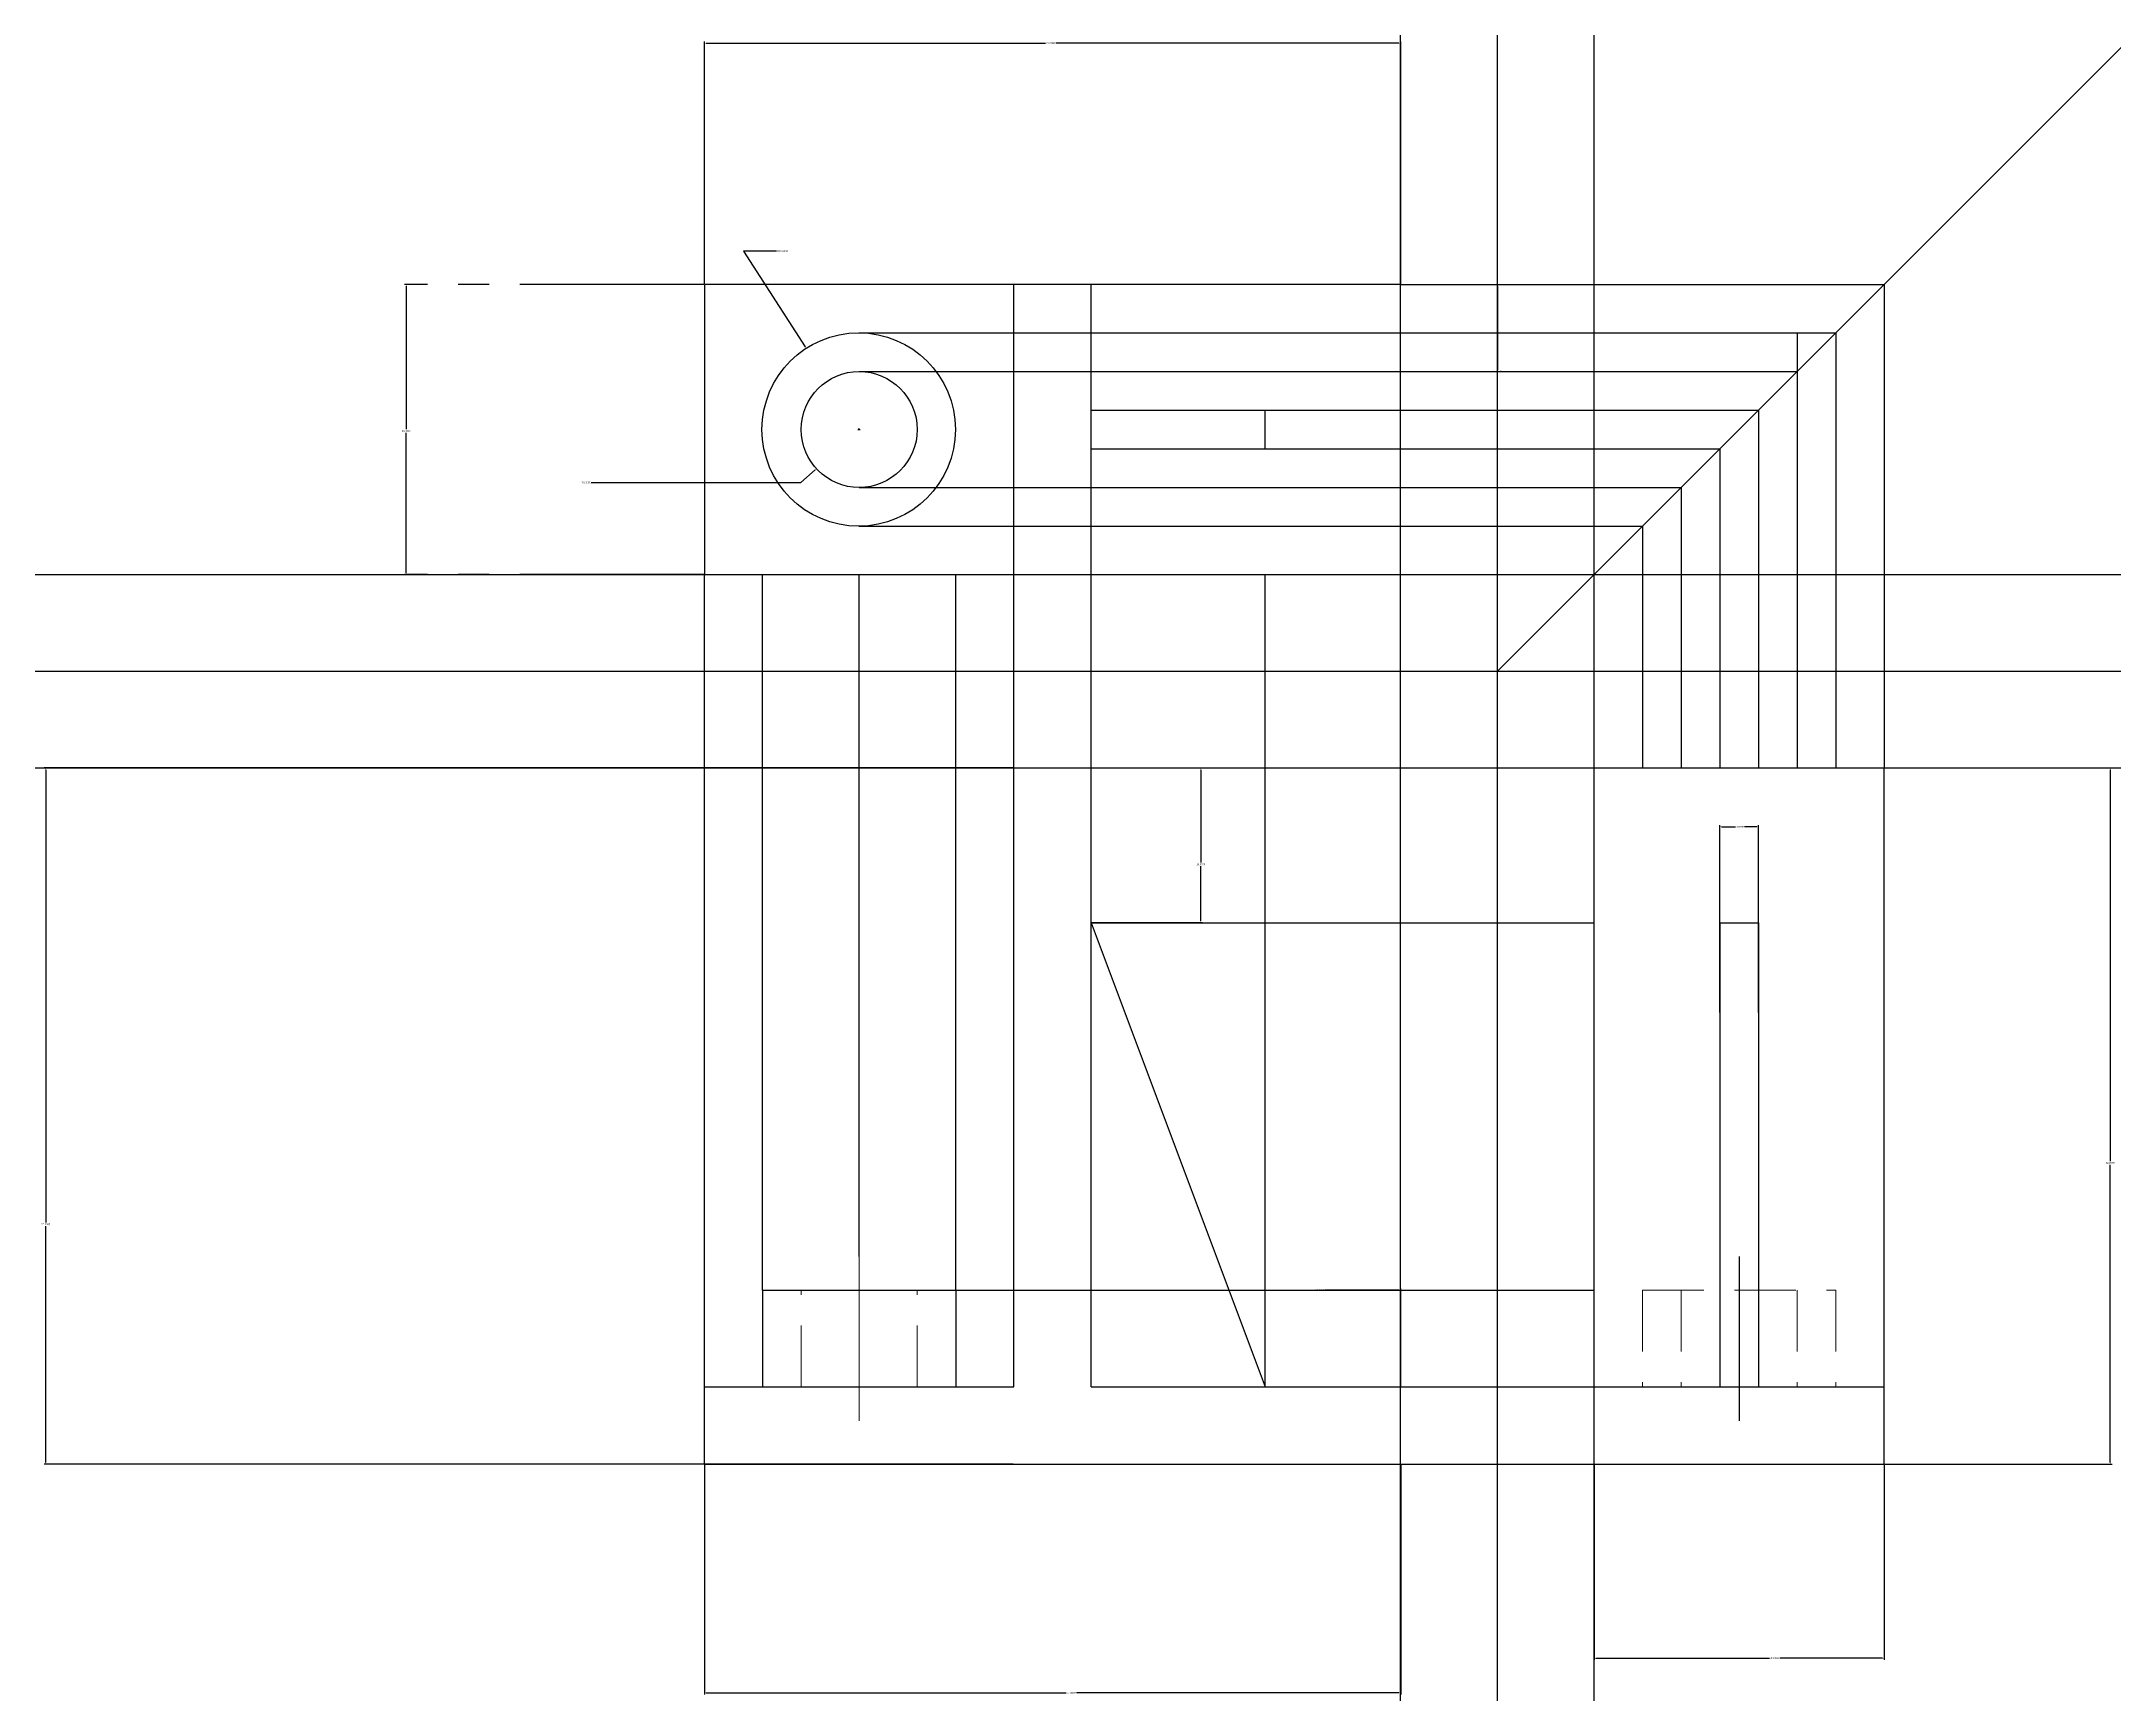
# Model space of a CAD drawing. Header units: millimetres. Extents: x 1469 to 7799, y 1414 to 1806.
# Drawn here: x 2611.6 to 2826, y 1504.2 to 1675.2 of the extents above; entities that cross this region are included whole.
import ezdxf

# ---------------------------------------------------------------- set-up
doc = ezdxf.new("R2010")
doc.units = ezdxf.units.MM
doc.linetypes.add('CENTER2', pattern=[28.575, 19.05, -3.175, 3.175, -3.175])
doc.linetypes.add('HIDDEN', pattern=[9.525, 6.35, -3.175])
for name, color, linetype, lineweight in [('centre line', 160, 'CENTER2', 15), ('dimension', 210, 'Continuous', 15), ('hidden line', 40, 'HIDDEN', 20)]:
    doc.layers.add(name, color=color, linetype=linetype, lineweight=lineweight)
doc.layers.add('drawing', color=7, linetype='Continuous')
doc.layers.add('porjection line', color=130, linetype='Continuous', transparency=0.8)
doc.layers.add('ref line', color=10, linetype='Continuous', transparency=0.8)
doc.styles.get("Standard").update_dxf_attribs({"font": 'arial.ttf'})
doc.dimstyles.get("Standard").update_dxf_attribs({"dimtxt": 0.18, "dimasz": 0.18, "dimexe": 0.18, "dimexo": 0.0625, "dimgap": 0.09, "dimtad": 0, "dimtih": 1, "dimtoh": 1, "dimdec": 4, "dimzin": 0, "dimdsep": 46, "dimtxsty": 'Standard', "dimcen": 0.09, "dimadec": 0, "dimazin": 0, "dimtfac": 1, "dimtdec": 4, "dimtofl": 0, "dimtmove": 0, "dimatfit": 3, "dimfxl": 1, "dimtolj": 1, "dimtzin": 0, "dimarcsym": 0})

# ---------------------------------------------------------------- blocks, each defined once
blk = doc.blocks.new('*U214')
at = {"layer": 'hidden line', "color": 0, "linetype": 'CENTER2', "transparency": 16777216}
blk.add_line((0, -8.5), (0, 8.5), dxfattribs=at)
blk = doc.blocks.new('*U215')
at = {"layer": 'ref line', "color": 0, "linetype": 'CENTER2', "transparency": 16777216}
blk.add_line((0, 8.5), (0, -8.5), dxfattribs=at)
blk = doc.blocks.new('*D377')
at = {"layer": 'Defpoints', "color": 0, "transparency": 16777216}
for p in [(2690.68, 1643.44), (2696.12, 1635.05)]:
    blk.add_point(p, dxfattribs=at)
at = {"layer": 'dimension', "color": 0, "lineweight": -2, "transparency": 16777216}
for p, q in [((2687.62, 1653.48), (2684.19, 1653.48)), ((2684.19, 1653.48), (2690.59, 1643.59)), ((2696.03, 1635.05), (2696.21, 1635.05)), ((2696.12, 1634.96), (2696.12, 1635.14))]:
    blk.add_line(p, q, dxfattribs=at)
at = {"layer": 'dimension', "color": 0, "transparency": 16777216}
blk.add_solid([(2690.61, 1643.61), (2690.56, 1643.58), (2690.68, 1643.44)], dxfattribs=at)
at = {"layer": 'dimension', "color": 0, "transparency": 16777216, "insert": (2688.24, 1653.48), "char_height": 0.18, "attachment_point": 5}
blk.add_mtext('\\A1;R10.0000', dxfattribs=at)
blk = doc.blocks.new('*D378')
at = {"layer": 'Defpoints', "color": 0, "transparency": 16777216}
for p in [(2696.17, 1635.05), (2691.73, 1631.01)]:
    blk.add_point(p, dxfattribs=at)
at = {"layer": 'dimension', "color": 0, "lineweight": -2, "transparency": 16777216}
for p, q in [((2696.08, 1635.05), (2696.26, 1635.05)), ((2696.17, 1634.96), (2696.17, 1635.14)), ((2668.46, 1629.56), (2690.13, 1629.56)), ((2690.13, 1629.56), (2691.6, 1630.89))]:
    blk.add_line(p, q, dxfattribs=at)
at = {"layer": 'dimension', "color": 0, "transparency": 16777216}
blk.add_solid([(2691.58, 1630.91), (2691.62, 1630.87), (2691.73, 1631.01)], dxfattribs=at)
at = {"layer": 'dimension', "color": 0, "transparency": 16777216, "insert": (2667.91, 1629.56), "char_height": 0.18, "attachment_point": 5}
blk.add_mtext('\\A1;R6.0000', dxfattribs=at)
blk = doc.blocks.new('*D379')
at = {"layer": 'Defpoints', "color": 0, "transparency": 16777216}
for p in [(2752.17, 1674.99), (2680.17, 1650.05), (2752.17, 1650.05)]:
    blk.add_point(p, dxfattribs=at)
at = {"layer": 'dimension', "color": 0, "lineweight": -2, "transparency": 16777216}
for p, q in [((2680.17, 1650.11), (2680.17, 1675.17)), ((2680.35, 1674.99), (2715.43, 1674.99)), ((2751.99, 1674.99), (2716.5, 1674.99)), ((2752.17, 1650.11), (2752.17, 1675.17))]:
    blk.add_line(p, q, dxfattribs=at)
at = {"layer": 'dimension', "color": 0, "transparency": 16777216}
for points in [[(2680.35, 1675.02), (2680.35, 1674.96), (2680.17, 1674.99)], [(2751.99, 1675.02), (2751.99, 1674.96), (2752.17, 1674.99)]]:
    blk.add_solid(points, dxfattribs=at)
at = {"layer": 'dimension', "color": 0, "transparency": 16777216, "insert": (2715.97, 1674.99), "char_height": 0.18, "attachment_point": 5}
blk.add_mtext('\\A1;72.0000', dxfattribs=at)
blk = doc.blocks.new('*D380')
at = {"layer": 'centre line', "color": 0, "lineweight": -2, "transparency": 16777216}
for p, q in [((2680.11, 1650.05), (2649.13, 1650.05)), ((2649.31, 1649.87), (2649.31, 1635.07)), ((2649.31, 1620.23), (2649.31, 1634.71)), ((2680.11, 1620.05), (2649.13, 1620.05))]:
    blk.add_line(p, q, dxfattribs=at)
at = {"layer": 'centre line', "color": 0, "transparency": 16777216}
for points in [[(2649.28, 1649.87), (2649.34, 1649.87), (2649.31, 1650.05)], [(2649.28, 1620.23), (2649.34, 1620.23), (2649.31, 1620.05)]]:
    blk.add_solid(points, dxfattribs=at)
at = {"layer": 'Defpoints', "color": 0, "transparency": 16777216}
for p in [(2680.17, 1650.05), (2649.31, 1620.05), (2680.17, 1620.05)]:
    blk.add_point(p, dxfattribs=at)
at = {"layer": 'centre line', "color": 0, "transparency": 16777216, "insert": (2649.31, 1634.89), "char_height": 0.18, "attachment_point": 5}
blk.add_mtext('\\A1;30.0000', dxfattribs=at)
blk = doc.blocks.new('*D381')
at = {"layer": 'Defpoints', "color": 0, "transparency": 16777216}
for p in [(2680.17, 1528.05), (2752.17, 1528.05), (2752.17, 1504.41)]:
    blk.add_point(p, dxfattribs=at)
at = {"layer": 'dimension', "color": 0, "lineweight": -2, "transparency": 16777216}
for p, q in [((2680.17, 1527.98), (2680.17, 1504.23)), ((2752.17, 1527.98), (2752.17, 1504.23)), ((2680.35, 1504.41), (2717.58, 1504.41)), ((2751.99, 1504.41), (2718.64, 1504.41))]:
    blk.add_line(p, q, dxfattribs=at)
at = {"layer": 'dimension', "color": 0, "transparency": 16777216}
for points in [[(2680.35, 1504.44), (2680.35, 1504.38), (2680.17, 1504.41)], [(2751.99, 1504.44), (2751.99, 1504.38), (2752.17, 1504.41)]]:
    blk.add_solid(points, dxfattribs=at)
at = {"layer": 'dimension', "color": 0, "transparency": 16777216, "insert": (2718.11, 1504.41), "char_height": 0.18, "attachment_point": 5}
blk.add_mtext('\\A1;72.0000', dxfattribs=at)
blk = doc.blocks.new('*D382')
at = {"layer": 'Defpoints', "color": 0, "transparency": 16777216}
for p in [(2712.17, 1600.05), (2612.04, 1528.05), (2712.17, 1528.05)]:
    blk.add_point(p, dxfattribs=at)
at = {"layer": 'dimension', "color": 0, "lineweight": -2, "transparency": 16777216}
for p, q in [((2712.11, 1600.05), (2611.86, 1600.05)), ((2612.04, 1599.87), (2612.04, 1553.05)), ((2612.04, 1528.23), (2612.04, 1552.68)), ((2712.11, 1528.05), (2611.86, 1528.05))]:
    blk.add_line(p, q, dxfattribs=at)
at = {"layer": 'dimension', "color": 0, "transparency": 16777216}
for points in [[(2612.01, 1599.87), (2612.07, 1599.87), (2612.04, 1600.05)], [(2612.01, 1528.23), (2612.07, 1528.23), (2612.04, 1528.05)]]:
    blk.add_solid(points, dxfattribs=at)
at = {"layer": 'dimension', "color": 0, "transparency": 16777216, "insert": (2612.04, 1552.86), "char_height": 0.18, "attachment_point": 5}
blk.add_mtext('\\A1;72.0000', dxfattribs=at)
blk = doc.blocks.new('*D383')
at = {"layer": 'Defpoints', "color": 0, "transparency": 16777216}
for p in [(2772.17, 1528.05), (2802.17, 1528.05), (2802.17, 1507.99)]:
    blk.add_point(p, dxfattribs=at)
at = {"layer": 'dimension', "color": 0, "lineweight": -2, "transparency": 16777216}
for p, q in [((2772.17, 1527.98), (2772.17, 1507.81)), ((2802.17, 1527.98), (2802.17, 1507.81)), ((2772.35, 1507.99), (2790.31, 1507.99)), ((2801.99, 1507.99), (2791.38, 1507.99))]:
    blk.add_line(p, q, dxfattribs=at)
at = {"layer": 'dimension', "color": 0, "transparency": 16777216}
for points in [[(2772.35, 1508.02), (2772.35, 1507.96), (2772.17, 1507.99)], [(2801.99, 1508.02), (2801.99, 1507.96), (2802.17, 1507.99)]]:
    blk.add_solid(points, dxfattribs=at)
at = {"layer": 'dimension', "color": 0, "transparency": 16777216, "insert": (2790.84, 1507.99), "char_height": 0.18, "attachment_point": 5}
blk.add_mtext('\\A1;30.0000', dxfattribs=at)
blk = doc.blocks.new('*D384')
at = {"layer": 'Defpoints', "color": 0, "transparency": 16777216}
for p in [(2802.17, 1600.05), (2802.17, 1528.05), (2825.56, 1528.05)]:
    blk.add_point(p, dxfattribs=at)
at = {"layer": 'dimension', "color": 0, "lineweight": -2, "transparency": 16777216}
for p, q in [((2802.23, 1600.05), (2825.74, 1600.05)), ((2825.56, 1599.87), (2825.56, 1559.38)), ((2825.56, 1528.23), (2825.56, 1559.01)), ((2802.23, 1528.05), (2825.74, 1528.05))]:
    blk.add_line(p, q, dxfattribs=at)
at = {"layer": 'dimension', "color": 0, "transparency": 16777216}
for points in [[(2825.53, 1599.87), (2825.59, 1599.87), (2825.56, 1600.05)], [(2825.53, 1528.23), (2825.59, 1528.23), (2825.56, 1528.05)]]:
    blk.add_solid(points, dxfattribs=at)
at = {"layer": 'dimension', "color": 0, "transparency": 16777216, "insert": (2825.56, 1559.2), "char_height": 0.18, "attachment_point": 5}
blk.add_mtext('\\A1;72.0000', dxfattribs=at)
blk = doc.blocks.new('*D385')
at = {"color": 0, "lineweight": -2, "transparency": 16777216}
for p, q in [((2785.17, 1574.75), (2785.17, 1594.13)), ((2785.35, 1593.95), (2786.79, 1593.95)), ((2788.99, 1593.95), (2787.72, 1593.95)), ((2789.17, 1574.75), (2789.17, 1594.13))]:
    blk.add_line(p, q, dxfattribs=at)
at = {"color": 0, "transparency": 16777216}
for points in [[(2785.35, 1593.98), (2785.35, 1593.92), (2785.17, 1593.95)], [(2788.99, 1593.98), (2788.99, 1593.92), (2789.17, 1593.95)]]:
    blk.add_solid(points, dxfattribs=at)
at = {"layer": 'Defpoints', "color": 0, "transparency": 16777216}
for p in [(2789.17, 1593.95), (2785.17, 1574.69), (2789.17, 1574.69)]:
    blk.add_point(p, dxfattribs=at)
at = {"color": 0, "transparency": 16777216, "insert": (2787.26, 1593.95), "char_height": 0.18, "attachment_point": 5}
blk.add_mtext('\\A1;4.0000', dxfattribs=at)
blk = doc.blocks.new('*D386')
at = {"layer": 'Defpoints', "color": 0, "transparency": 16777216}
for p in [(2752.17, 1650.05), (2752.17, 1620.05), (2762.17, 1620.05)]:
    blk.add_point(p, dxfattribs=at)
at = {"layer": 'dimension', "color": 0, "lineweight": -2, "transparency": 16777216}
for p, q in [((2752.23, 1650.05), (2762.35, 1650.05)), ((2762.17, 1649.87), (2762.17, 1641.23)), ((2762.17, 1620.23), (2762.17, 1640.86)), ((2752.23, 1620.05), (2762.35, 1620.05))]:
    blk.add_line(p, q, dxfattribs=at)
at = {"layer": 'dimension', "color": 0, "transparency": 16777216}
for points in [[(2762.14, 1649.87), (2762.2, 1649.87), (2762.17, 1650.05)], [(2762.14, 1620.23), (2762.2, 1620.23), (2762.17, 1620.05)]]:
    blk.add_solid(points, dxfattribs=at)
at = {"layer": 'dimension', "color": 0, "transparency": 16777216, "insert": (2762.17, 1641.05), "char_height": 0.18, "attachment_point": 5}
blk.add_mtext('\\A1;30.0000', dxfattribs=at)
blk = doc.blocks.new('*D387')
at = {"layer": 'Defpoints', "color": 0, "transparency": 16777216}
for p in [(2720.17, 1600.05), (2720.17, 1584.05), (2731.5, 1584.05)]:
    blk.add_point(p, dxfattribs=at)
at = {"layer": 'dimension', "color": 0, "lineweight": -2, "transparency": 16777216}
for p, q in [((2720.23, 1600.05), (2731.68, 1600.05)), ((2731.5, 1599.87), (2731.5, 1590.26)), ((2731.5, 1584.23), (2731.5, 1589.9)), ((2720.23, 1584.05), (2731.68, 1584.05))]:
    blk.add_line(p, q, dxfattribs=at)
at = {"layer": 'dimension', "color": 0, "transparency": 16777216}
for points in [[(2731.47, 1599.87), (2731.53, 1599.87), (2731.5, 1600.05)], [(2731.47, 1584.23), (2731.53, 1584.23), (2731.5, 1584.05)]]:
    blk.add_solid(points, dxfattribs=at)
at = {"layer": 'dimension', "color": 0, "transparency": 16777216, "insert": (2731.5, 1590.08), "char_height": 0.18, "attachment_point": 5}
blk.add_mtext('\\A1;16.0000', dxfattribs=at)
blk = doc.blocks.new('*D388')
at = {"layer": 'Defpoints', "color": 0, "transparency": 16777216}
for p in [(2752.17, 1546.05), (2738.17, 1536.05), (2752.17, 1536.05)]:
    blk.add_point(p, dxfattribs=at)
at = {"layer": 'dimension', "color": 0, "lineweight": -2, "transparency": 16777216}
for p, q in [((2738.17, 1536.11), (2738.17, 1546.23)), ((2738.35, 1546.05), (2743.28, 1546.05)), ((2751.99, 1546.05), (2744.33, 1546.05)), ((2752.17, 1536.11), (2752.17, 1546.23))]:
    blk.add_line(p, q, dxfattribs=at)
at = {"layer": 'dimension', "color": 0, "transparency": 16777216}
for points in [[(2738.35, 1546.08), (2738.35, 1546.02), (2738.17, 1546.05)], [(2751.99, 1546.08), (2751.99, 1546.02), (2752.17, 1546.05)]]:
    blk.add_solid(points, dxfattribs=at)
at = {"layer": 'dimension', "color": 0, "transparency": 16777216, "insert": (2743.81, 1546.05), "char_height": 0.18, "attachment_point": 5}
blk.add_mtext('\\A1;14.0000', dxfattribs=at)

msp = doc.modelspace()

# ---------------------------------------------------------------- linework, layer by layer
at = {"layer": 'drawing'}
for p, q in [((2752.16775, 1650.04556), (2680.16775, 1650.04556)), ((2680.16775, 1650.04556), (2680.16775, 1620.04556)), ((2712.16775, 1620.04556), (2712.16775, 1650.04556)), ((2720.16775, 1620.04556), (2720.16775, 1650.04556)), ((2752.16775, 1620.04556), (2752.16775, 1650.04556)), ((2720.16775, 1637.04556), (2738.16775, 1637.04556)), ((2738.16775, 1633.04556), (2738.16775, 1637.04556)), ((2720.16775, 1633.04556), (2738.16775, 1633.04556)), ((2680.16775, 1620.04556), (2752.16775, 1620.04556)), ((2712.16775, 1536.04556), (2712.16775, 1600.04556)), ((2712.16775, 1600.04556), (2720.16775, 1600.04556)), ((2720.16775, 1536.04556), (2720.16775, 1600.04556)), ((2772.16775, 1536.04556), (2772.16775, 1600.04556)), ((2772.16775, 1600.04556), (2802.16775, 1600.04556)), ((2802.16775, 1528.04556), (2802.16775, 1600.04556)), ((2720.16775, 1584.04556), (2738.16775, 1536.04556)), ((2785.16775, 1584.04556), (2789.16775, 1584.04556)), ((2785.16775, 1584.04556), (2785.16775, 1536.04556)), ((2789.16775, 1584.04556), (2789.16775, 1536.04556)), ((2686.16775, 1546.04556), (2706.16775, 1546.04556)), ((2686.16775, 1546.04556), (2686.16775, 1536.04556)), ((2706.16775, 1546.04556), (2706.16775, 1536.04556)), ((2680.16775, 1536.04556), (2712.16775, 1536.04556)), ((2680.16775, 1528.04556), (2680.16775, 1536.04556)), ((2720.16775, 1536.04556), (2752.16775, 1536.04556)), ((2752.16775, 1528.04556), (2752.16775, 1536.04556)), ((2772.16775, 1536.04556), (2802.16775, 1536.04556)), ((2772.16775, 1528.04556), (2772.16775, 1536.04556)), ((2680.16775, 1528.04556), (2752.16775, 1528.04556)), ((2772.16775, 1528.04556), (2802.16775, 1528.04556))]:
    msp.add_line(p, q, dxfattribs=at)
for centre, radius in [((2696.11537, 1635.04556), 10), ((2696.16775, 1635.04556), 6)]:
    msp.add_circle(centre, radius, dxfattribs=at)
at = {"layer": 'hidden line'}
for p, q in [((2690.16775, 1536.04556), (2690.16775, 1546.04556)), ((2702.16775, 1536.04556), (2702.16775, 1546.04556)), ((2777.16775, 1546.04556), (2797.16775, 1546.04556)), ((2777.16775, 1546.04556), (2777.16775, 1536.04556)), ((2781.16775, 1546.04556), (2781.16775, 1536.04556)), ((2793.16775, 1546.04556), (2793.16775, 1536.04556)), ((2797.16775, 1546.04556), (2797.16775, 1536.04556))]:
    msp.add_line(p, q, dxfattribs=at)
at = {"layer": 'porjection line'}
for p, direction in [((2752.16775, 1610.04556), (0, 1)), ((2762.16775, 1610.04556), (0, 1)), ((2772.16775, 1610.04556), (0, 1)), ((1567.67266, 1620.04556), (1, 0)), ((1567.67266, 1610.04556), (1, 0)), ((1567.67266, 1600.04556), (1, 0))]:
    msp.add_xline(p, direction, dxfattribs=at)
msp.add_ray((2762.16775, 1610.04556), (0.707106781, 0.707106781), dxfattribs=at)
at = {"layer": 'ref line'}
for p, q in [((2752.16775, 1650.04556), (2802.16775, 1650.04556)), ((2802.16775, 1650.04556), (2802.16775, 1600.04556)), ((2696.11537, 1645.04556), (2797.16775, 1645.04556)), ((2793.16775, 1645.04556), (2793.16775, 1600.04556)), ((2797.16775, 1645.04556), (2797.16775, 1600.04556)), ((2696.16775, 1641.04556), (2793.16775, 1641.04556)), ((2738.16775, 1637.04556), (2789.16775, 1637.04556)), ((2789.16775, 1637.04556), (2789.16775, 1600.04556)), ((2738.16775, 1633.04556), (2785.16775, 1633.04556)), ((2785.16775, 1633.04556), (2785.16775, 1600.04556)), ((2696.16775, 1629.04556), (2781.16775, 1629.04556)), ((2781.16775, 1629.04556), (2781.16775, 1600.04556)), ((2696.11537, 1625.04556), (2777.16775, 1625.04556)), ((2777.16775, 1625.04556), (2777.16775, 1600.04556)), ((2680.16775, 1536.04556), (2680.16775, 1620.04556)), ((2686.16775, 1546.04556), (2686.16775, 1620.04556)), ((2696.16775, 1549.54556), (2696.16775, 1620.04556)), ((2706.16775, 1546.04556), (2706.16775, 1620.04556)), ((2712.16775, 1600.04556), (2712.16775, 1620.04556)), ((2720.16775, 1600.04556), (2720.16775, 1620.04556)), ((2738.16775, 1536.04556), (2738.16775, 1620.04556)), ((2720.16775, 1584.04556), (2772.16775, 1584.04556)), ((2706.16775, 1546.04556), (2772.16775, 1546.04556)), ((2738.16775, 1536.04556), (2772.16775, 1536.04556)), ((2752.16775, 1528.04556), (2772.16775, 1528.04556))]:
    msp.add_line(p, q, dxfattribs=at)

# ---------------------------------------------------------------- block references
at = {"layer": 'hidden line', "linetype": 'CENTER2'}
msp.add_blockref('*U214', (2696.16775, 1541.04556), dxfattribs=at)
at = {"layer": 'ref line', "color": 2, "linetype": 'CENTER2'}
msp.add_blockref('*U215', (2787.16775, 1541.04556), dxfattribs=at)

# ---------------------------------------------------------------- dimensions: what is measured, and where the dimension line sits
dim = msp.add_linear_dim(base=(2789.16775, 1593.95494), p1=(2785.16775, 1574.68541), p2=(2789.16775, 1574.68541), dimstyle='Standard')
dim.commit()
dim.dimension.update_dxf_attribs({"geometry": '*D385', "text_midpoint": (2787.25729, 1593.95494), "dimtype": 160})
at = {"layer": 'centre line'}
dim = msp.add_linear_dim(base=(2649.31115, 1620.04556), p1=(2680.16775, 1650.04556), p2=(2680.16775, 1620.04556), angle=90, dimstyle='Standard', dxfattribs=at)
dim.commit()
dim.dimension.update_dxf_attribs({"geometry": '*D380', "text_midpoint": (2649.31115, 1634.89248), "dimtype": 160})
at = {"layer": 'dimension'}
for base, p1, p2, picture, middle in [((2752.16775, 1674.99048), (2680.16775, 1650.04556), (2752.16775, 1650.04556), '*D379', (2715.96689, 1674.99048)), ((2752.16775, 1504.41477), (2680.16775, 1528.04556), (2752.16775, 1528.04556), '*D381', (2718.10877, 1504.41477)), ((2802.16775, 1507.9934), (2772.16775, 1528.04556), (2802.16775, 1528.04556), '*D383', (2790.84263, 1507.9934))]:
    dim = msp.add_linear_dim(base=base, p1=p1, p2=p2, dimstyle='Standard', dxfattribs=at)
    dim.commit()
    dim.dimension.update_dxf_attribs({"geometry": picture, "text_midpoint": middle, "dimtype": 160})
for center, mpoint, picture, middle in [((2696.11537, 1635.04556), (2690.68382, 1643.44189), '*D377', (2688.23673, 1653.47868)), ((2696.16775, 1635.04556), (2691.72907, 1631.00848), '*D378', (2667.91275, 1629.55755))]:
    dim = msp.add_radius_dim(center=center, mpoint=mpoint, dimstyle='Standard', dxfattribs=at)
    dim.commit()
    dim.dimension.update_dxf_attribs({"geometry": picture, "text_midpoint": middle, "dimtype": 164})
at = {"layer": 'dimension', "color": 6}
for base, p1, p2, picture, middle in [((2762.16775, 1620.04556), (2752.16775, 1650.04556), (2752.16775, 1620.04556), '*D386', (2762.16775, 1641.04556)), ((2731.49631, 1584.04556), (2720.16775, 1600.04556), (2720.16775, 1584.04556), '*D387', (2731.49631, 1590.0803))]:
    dim = msp.add_linear_dim(base=base, p1=p1, p2=p2, angle=90, dimstyle='Standard', dxfattribs=at)
    dim.commit()
    dim.dimension.update_dxf_attribs({"geometry": picture, "text_midpoint": middle, "dimtype": 160})
at = {"layer": 'dimension'}
for base, p1, p2, picture, middle in [((2612.03854, 1528.04556), (2712.16775, 1600.04556), (2712.16775, 1528.04556), '*D382', (2612.03854, 1552.86387)), ((2825.55653, 1528.04556), (2802.16775, 1600.04556), (2802.16775, 1528.04556), '*D384', (2825.55653, 1559.19529))]:
    dim = msp.add_linear_dim(base=base, p1=p1, p2=p2, angle=90, dimstyle='Standard', dxfattribs=at)
    dim.commit()
    dim.dimension.update_dxf_attribs({"geometry": picture, "text_midpoint": middle, "dimtype": 160})
at = {"layer": 'dimension', "color": 6}
dim = msp.add_linear_dim(base=(2752.16775, 1546.04556), p1=(2738.16775, 1536.04556), p2=(2752.16775, 1536.04556), dimstyle='Standard', dxfattribs=at)
dim.commit()
dim.dimension.update_dxf_attribs({"geometry": '*D388', "text_midpoint": (2743.80504, 1546.04556), "dimtype": 160})

doc.saveas('drawing.dxf')
